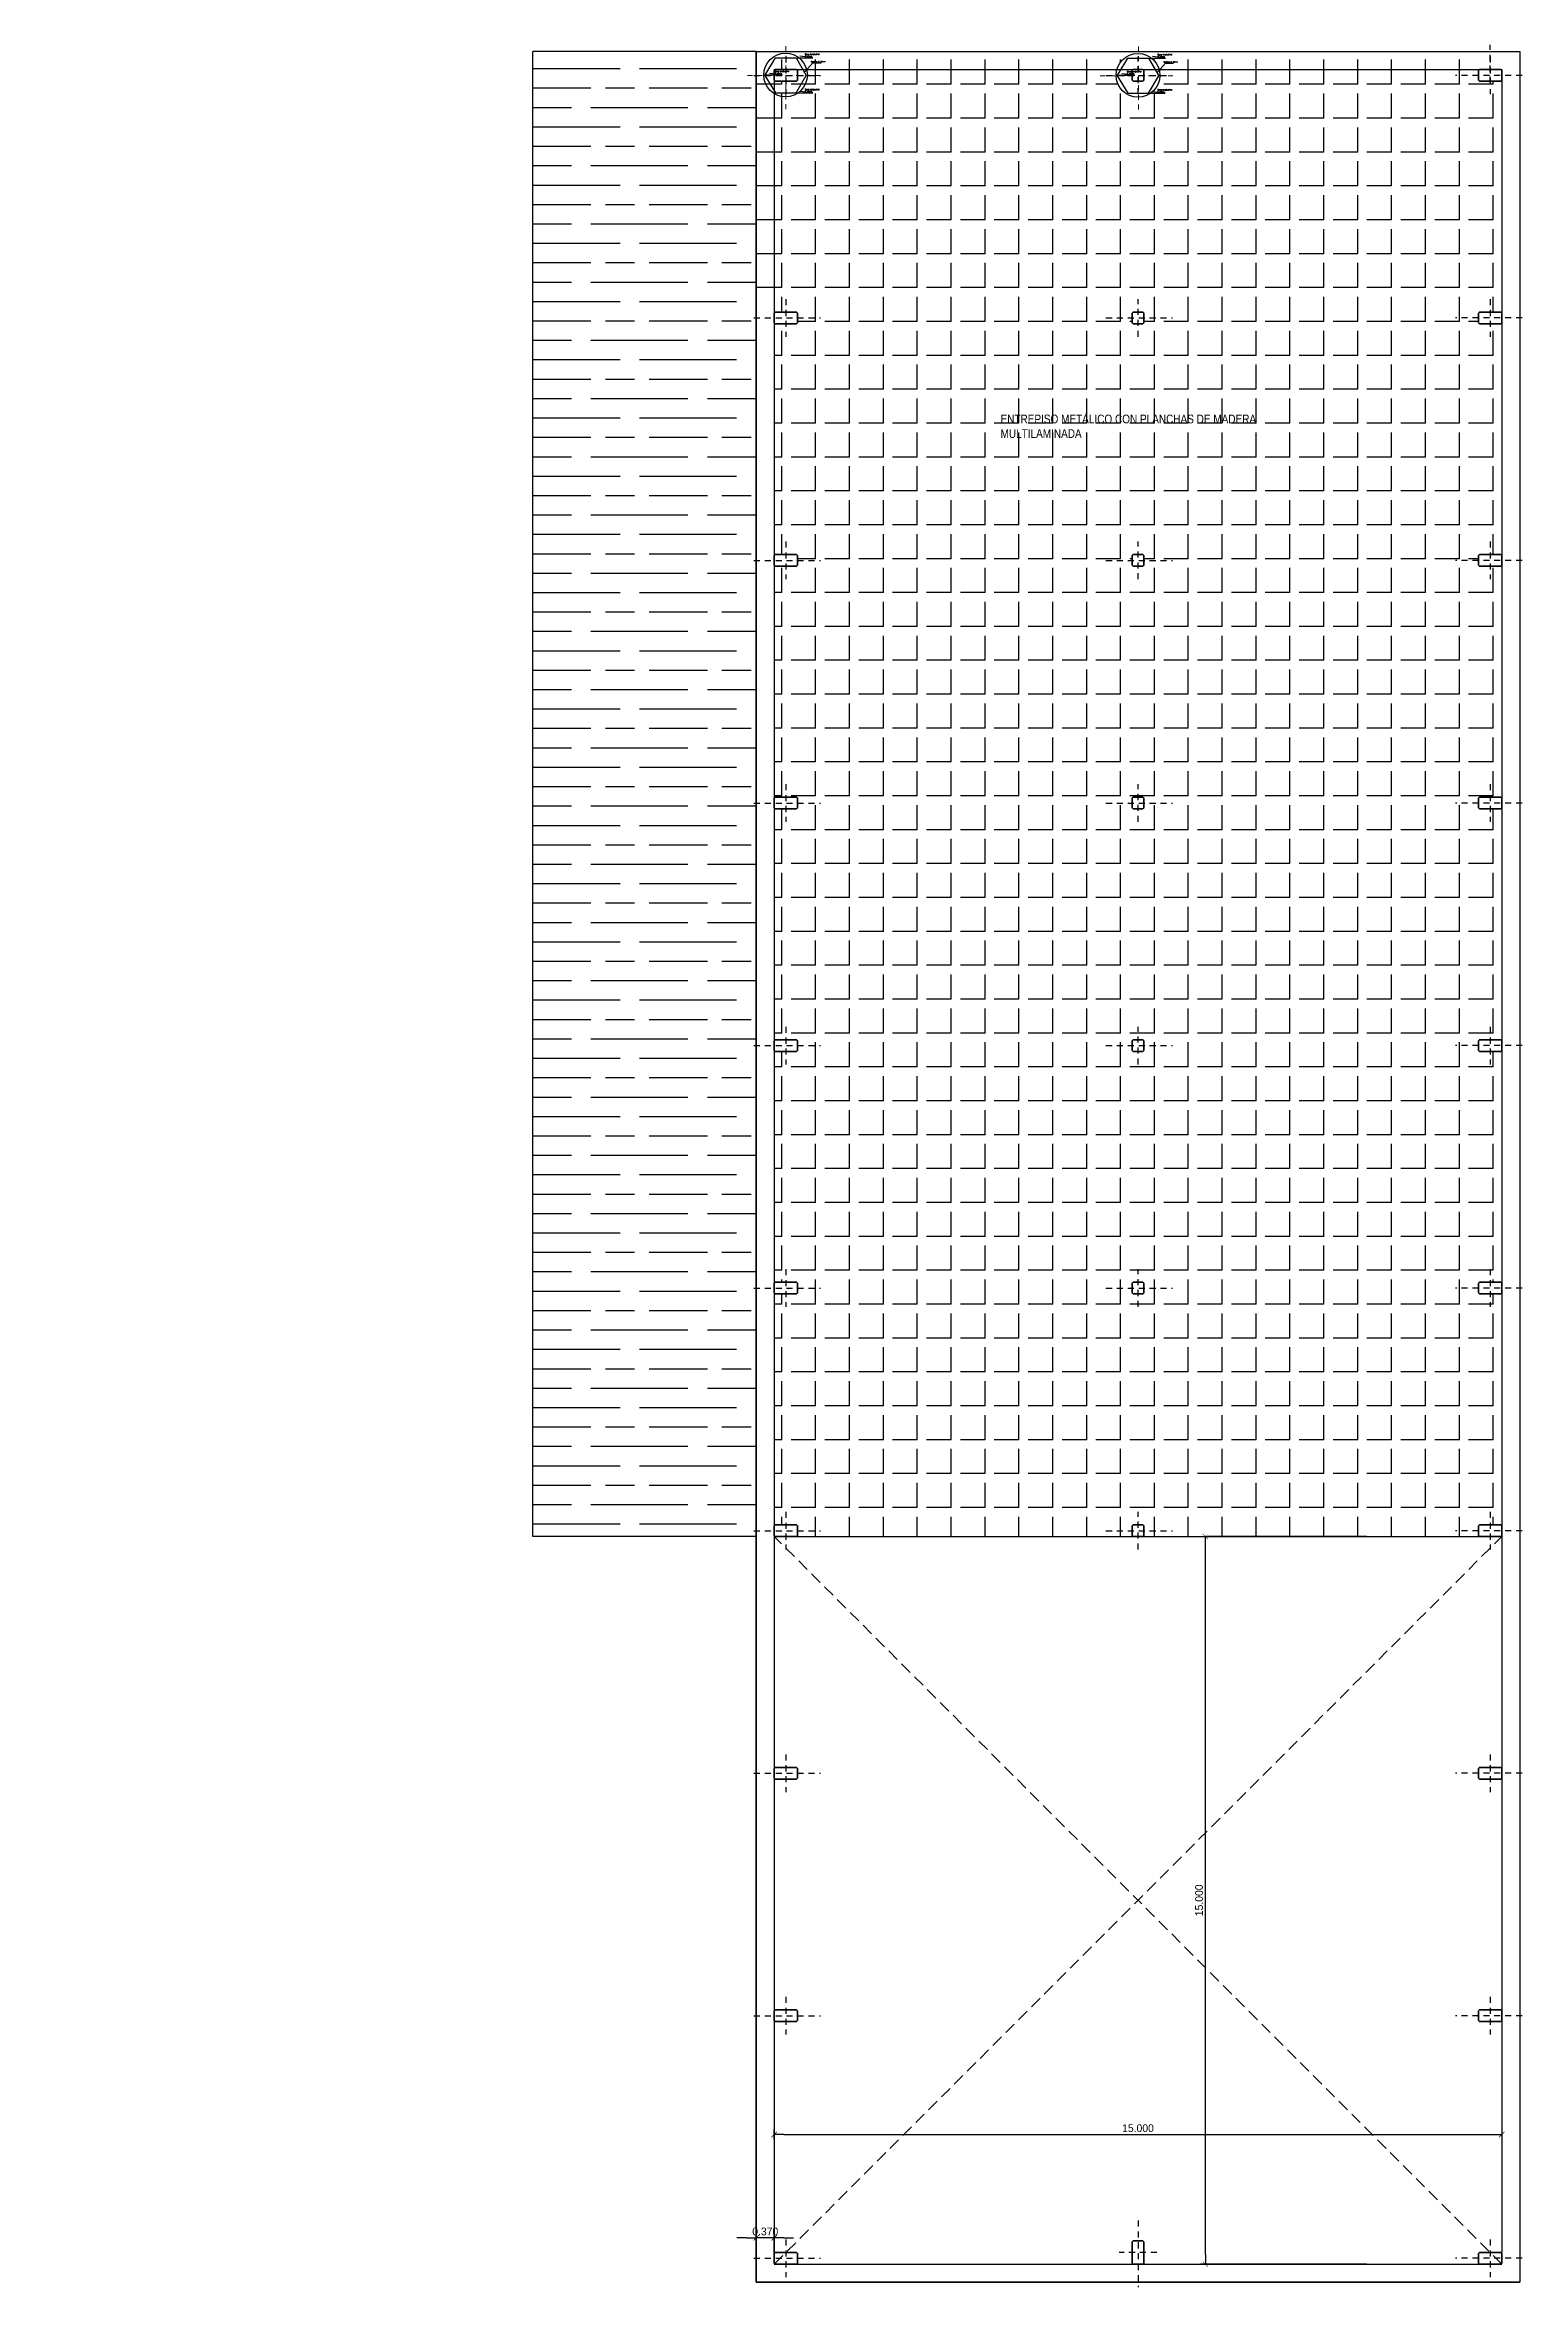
# Model space of a CAD drawing. Header units: millimetres. Extents: x -20 to 118, y -57 to 37.
# Drawn here: x 15.54 to 46, y -37.73 to 8.5 of the extents above; entities that cross this region are included whole.
import ezdxf

# ---------------------------------------------------------------- set-up
doc = ezdxf.new("R2010")
doc.units = ezdxf.units.MM
for name, pattern in [('DASHDOT2', [12.7, 6.35, -3.175, 0, -3.175]), ('ES00-PB-CAJA EDIFICADA$0$HIDDEN2', [0.1875, 0.125, -0.0625]), ('HIDDEN', [0.375, 0.25, -0.125])]:
    doc.linetypes.add(name, pattern=pattern)
doc.layers.get('0').update_dxf_attribs({"linetype": 'CONTINUOUS'})
doc.layers.get('Defpoints').update_dxf_attribs({"linetype": 'CONTINUOUS'})
doc.layers.add('0.18', color=253, linetype='CONTINUOUS', lineweight=18)
doc.layers.add('TEXTO', color=7, linetype='CONTINUOUS', lineweight=25)
doc.layers.add('diagonales', color=1, linetype='DASHDOT2')
doc.styles.add('ROMANS', font='romans')
doc.dimstyles.new('CABREADAS', dxfattribs={"dimtxt": 0.16, "dimasz": 0.2, "dimexe": 0, "dimexo": 0.05, "dimgap": 0.05, "dimtad": 1, "dimdec": 3, "dimzin": 0, "dimdsep": 46, "dimtxsty": 'Standard', "dimblk": 'COTA_N', "dimcen": 0.1, "dimclrd": 256, "dimclrt": 256, "dimadec": 0, "dimazin": 0, "dimtfac": 1, "dimtdec": 3, "dimtix": 1, "dimtmove": 2, "dimatfit": 3, "dimldrblk": 'COTA_N', "dimfxl": 0, "dimtolj": 1, "dimtzin": 0, "dimarcsym": 0})
doc.dimstyles.get("Standard").update_dxf_attribs({"dimtxt": 0.18, "dimasz": 0.18, "dimexe": 0.18, "dimexo": 0.0625, "dimgap": 0.09, "dimtad": 0, "dimtih": 1, "dimtoh": 1, "dimdec": 4, "dimzin": 0, "dimdsep": 46, "dimtxsty": 'Standard', "dimcen": 0.09, "dimadec": 0, "dimazin": 0, "dimtfac": 1, "dimtdec": 4, "dimtofl": 0, "dimtmove": 0, "dimatfit": 3, "dimfxl": 1, "dimtolj": 1, "dimtzin": 0, "dimarcsym": 0})
pattern_1 = [(0, (-248.579, 185.9735), (0, 6.985), [5.08, -1.905]), (90, (-248.579, 185.9735), (-6.985, 4e-16), [5.08, -1.905])]

# ---------------------------------------------------------------- blocks, each defined once
blk = doc.blocks.new('COTA_N')
for p, q in [((-1, 0), (0, 0)), ((0, 0.5), (0, -0.5))]:
    blk.add_line(p, q)
at = {"const_width": 0.065}
blk.add_lwpolyline([(0.14, 0.14), (0.28, 0.28), (0, 0), (-0.14, -0.14), (-0.28, -0.28)], dxfattribs=at)
blk = doc.blocks.new('*D209')
at = {"lineweight": -2, "transparency": 16777216}
for p, q in [((30.009, -36.709), (29.809, -36.709)), ((30.579, -36.709), (30.209, -36.709)), ((30.779, -36.709), (30.979, -36.709))]:
    blk.add_line(p, q, dxfattribs=at)
at = {"color": 0, "lineweight": -2, "transparency": 16777216}
for p, q in [((30.209, -37.082), (30.209, -36.709)), ((30.579, -37.082), (30.579, -36.709))]:
    blk.add_line(p, q, dxfattribs=at)
at = {"layer": 'Defpoints', "color": 0, "transparency": 16777216}
for p in [(30.209, -36.709), (30.209, -37.132), (30.579, -37.132)]:
    blk.add_point(p, dxfattribs=at)
at = {"lineweight": -2, "transparency": 16777216, "xscale": 0.2, "yscale": 0.2, "zscale": 0.2}
blk.add_blockref('COTA_N', (30.209, -36.709), dxfattribs=at)
at = {"lineweight": -2, "transparency": 16777216, "xscale": 0.2, "yscale": 0.2, "zscale": 0.2, "rotation": 180}
blk.add_blockref('COTA_N', (30.579, -36.709), dxfattribs=at)
at = {"transparency": 16777216, "insert": (30.394, -36.579), "char_height": 0.16, "attachment_point": 5}
blk.add_mtext('\\A1;0.370', dxfattribs=at)
blk = doc.blocks.new('*D357')
at = {"color": 0, "lineweight": -2, "transparency": 16777216}
for p, q in [((30.579, -34.022), (30.579, -34.58)), ((45.579, -34.022), (45.579, -34.58))]:
    blk.add_line(p, q, dxfattribs=at)
at = {"lineweight": -2, "transparency": 16777216}
blk.add_line((30.779, -34.58), (45.379, -34.58), dxfattribs=at)
at = {"layer": 'Defpoints', "color": 0, "transparency": 16777216}
for p in [(30.579, -33.972), (45.579, -33.972), (45.579, -34.58)]:
    blk.add_point(p, dxfattribs=at)
at = {"lineweight": -2, "transparency": 16777216, "xscale": 0.2, "yscale": 0.2, "zscale": 0.2, "rotation": 180}
blk.add_blockref('COTA_N', (30.579, -34.58), dxfattribs=at)
at = {"lineweight": -2, "transparency": 16777216, "xscale": 0.2, "yscale": 0.2, "zscale": 0.2}
blk.add_blockref('COTA_N', (45.579, -34.58), dxfattribs=at)
at = {"transparency": 16777216, "insert": (38.079, -34.45), "char_height": 0.16, "attachment_point": 5}
blk.add_mtext('\\A1;15.000', dxfattribs=at)
blk = doc.blocks.new('*D358')
at = {"color": 0, "lineweight": -2, "transparency": 16777216}
for p, q in [((42.791, -22.252), (39.468, -22.252)), ((42.791, -37.252), (39.468, -37.252))]:
    blk.add_line(p, q, dxfattribs=at)
at = {"lineweight": -2, "transparency": 16777216}
blk.add_line((39.468, -37.052), (39.468, -22.452), dxfattribs=at)
at = {"layer": 'Defpoints', "color": 0, "transparency": 16777216}
for p in [(39.468, -22.252), (42.841, -22.252), (42.841, -37.252)]:
    blk.add_point(p, dxfattribs=at)
at = {"lineweight": -2, "transparency": 16777216, "xscale": 0.2, "yscale": 0.2, "zscale": 0.2}
for p, rotation in [((39.468, -22.252), 90), ((39.468, -37.252), 270)]:
    blk.add_blockref('COTA_N', p, dxfattribs=dict(at, rotation=rotation))
at = {"transparency": 16777216, "insert": (39.338, -29.752), "char_height": 0.16, "attachment_point": 5, "rotation": 90}
blk.add_mtext('\\A1;15.000', dxfattribs=at)

msp = doc.modelspace()

# ---------------------------------------------------------------- hatches: boundary and pattern name
h = msp.add_hatch()
h.set_pattern_fill('GOST_WOOD', color=256, scale=0.2, angle=90)
h.paths.add_polyline_path([(30.2093, 8.3583), (25.602, 8.3583), (25.602, -22.2517), (30.2093, -22.2517)])
h = msp.add_hatch()
h.set_pattern_fill('ANGLE', color=256, scale=0.1, angle=90)
h.set_pattern_definition([(90, (0, 0), (-0.6985, 4e-17), [0.508, -0.1905]), (180, (0, 0), (-9e-17, -0.6985), [0.508, -0.1905])])
h.paths.add_polyline_path([(45.5793, -2.2517), (45.0993, -2.2517), (45.0993, -2.0117), (45.5793, -2.0117), (45.5793, 2.7483), (45.0993, 2.7483), (45.0993, 2.9883), (45.5793, 2.9883), (45.5793, 7.7483), (45.0993, 7.7483), (45.0993, 7.9883), (45.3393, 7.9883), (45.3393, 8.3583), (38.0862, 8.3583), (38.0862, 8.3182, -0.4142042), (38.5292, 7.8613), (38.7742, 7.8613), (38.7935, 7.8683), (38.5293, 7.8683, -1), (37.6293, 7.8683), (37.4191, 7.8683), (37.2983, 7.8613), (37.6293, 7.8613, -0.4187394), (38.0793, 8.3183), (30.2093, 8.3583), (30.2093, 2.8683), (30.5793, 2.8683), (30.5793, 2.9683), (30.5793, 7.5435), (30.3831, 7.8683), (30.6018, 8.2303), (30.8233, 8.2302, 1.0001271), (30.8153, 8.2302, 0.9998729), (30.8233, 8.2302), (30.6018, 8.2303), (30.3831, 7.8683), (30.5793, 7.5435), (30.5793, 2.9883), (31.0593, 2.9883), (31.0593, 2.7483), (30.5793, 2.7483), (30.5793, -2.0117), (31.0593, -2.0117), (31.0593, -2.2517), (30.5793, -2.2517), (30.5793, -7.0117), (31.0593, -7.0117), (31.0593, -7.2517), (30.5793, -7.2517), (30.5793, -12.0117), (31.0593, -12.0117), (31.0593, -12.2517), (30.5793, -12.2517), (30.5793, -17.0117), (31.0593, -17.0117), (31.0593, -17.2517), (30.5793, -17.2517), (30.5793, -22.0117), (31.0593, -22.0117), (31.0593, -22.2517), (37.9593, -22.2517), (37.9593, -22.0117), (38.1993, -22.0117), (38.1993, -22.2517), (45.0993, -22.2517), (45.0993, -22.0117), (45.5793, -22.0117), (45.5793, -17.2517), (45.0993, -17.2517), (45.0993, -17.0117), (45.5793, -17.0117), (45.5793, -12.2517), (45.0993, -12.2517), (45.0993, -12.0117), (45.5793, -12.0117), (45.5793, -7.2517), (45.0993, -7.2517), (45.0993, -7.0117), (45.5793, -7.0117)])
h.paths.add_polyline_path([(37.9593, -2.0117), (38.1993, -2.0117), (38.1993, -2.2517), (37.9593, -2.2517)], flags=16)
h.paths.add_polyline_path([(37.9593, -7.0117), (38.1993, -7.0117), (38.1993, -7.2517), (37.9593, -7.2517)], flags=16)
h.paths.add_polyline_path([(37.9593, 2.7483), (37.9593, 2.9883), (38.1993, 2.9883), (38.1993, 2.7483)], flags=16)
h.paths.add_polyline_path([(38.1993, -12.0117), (38.1993, -12.2517), (37.9593, -12.2517), (37.9593, -12.0117)], flags=16)
h.paths.add_polyline_path([(31.2366, 7.8662, -3.7125937), (31.2366, 7.8703), (31.0281, 8.2301), (31.2383, 7.8683)], flags=16)
h.paths.add_polyline_path([(30.5793, 7.7483), (30.5793, 7.9883), (31.0593, 7.9883), (31.0593, 7.7483)], flags=16)
h.paths.add_polyline_path([(38.1993, -17.0117), (38.1993, -17.2517), (37.9593, -17.2517), (37.9593, -17.0117)], flags=16)
h = msp.add_hatch()
h.set_pattern_fill('ANGLE', color=256)
h.set_pattern_definition(pattern_1)
h.paths.add_polyline_path([(16.0208, 6.9391), (16.0208, 7.1791), (15.5408, 7.1791), (15.5408, 6.9391)])
h = msp.add_hatch()
h.set_pattern_fill('ANGLE', color=256)
h.set_pattern_definition([(0, (-263.219, 185.9735), (0, 6.985), [5.08, -1.905]), (90, (-263.219, 185.9735), (-6.985, 4e-16), [5.08, -1.905])])
h.paths.add_polyline_path([(30.6608, 6.9391), (30.6608, 7.1791), (30.1808, 7.1791), (30.1808, 6.9391)])
h = msp.add_hatch()
h.set_pattern_fill('ANGLE', color=256)
h.set_pattern_definition(pattern_1)
h.paths.add_polyline_path([(45.3008, 6.9391), (45.3008, 7.1791), (44.8208, 7.1791), (44.8208, 6.9391)])
at = {"layer": '0.18'}
h = msp.add_hatch(color=256, dxfattribs=at)
edge = h.paths.add_edge_path()
edge.add_arc((30.8193, 8.2302), 0.004, 0, 360)
h = msp.add_hatch(color=256, dxfattribs=at)
edge = h.paths.add_edge_path()
edge.add_arc((31.2331, 7.8683), 0.004, 0, 360)
h = msp.add_hatch(color=256, dxfattribs=at)
edge = h.paths.add_edge_path()
edge.add_arc((38.0862, 8.2233), 0.004, 0, 360)
h = msp.add_hatch(color=256, dxfattribs=at)
edge = h.paths.add_edge_path()
edge.add_arc((38.5001, 7.8613), 0.004, 0, 360)

# ---------------------------------------------------------------- linework, layer by layer
for p, q in [((25.602, -22.2517), (25.602, 8.3583)), ((30.2093, 8.3583), (25.602, 8.3583)), ((30.2093, 8.3583), (30.2093, -37.6217)), ((30.2093, 8.3583), (45.9493, 8.3583)), ((45.9493, 8.3583), (45.9493, -37.6217)), ((30.5793, 7.9883), (30.5793, -37.0117)), ((30.5793, 7.9883), (45.5793, 7.9883)), ((30.6018, 8.2303), (31.0281, 8.2301)), ((37.8688, 8.2233), (38.2951, 8.2232)), ((45.5793, 7.9883), (45.5793, -37.0117)), ((30.6018, 7.5063), (31.0281, 7.5064)), ((37.8688, 7.4993), (38.2951, 7.4994)), ((30.2093, -22.2517), (25.602, -22.2517)), ((30.8193, -22.2517), (45.3393, -22.2517)), ((30.5793, -37.2517), (45.5793, -37.2517)), ((30.2093, -37.6217), (45.9493, -37.6217))]:
    msp.add_line(p, q)
at = {"color": 1, "linetype": 'HIDDEN', "lineweight": 15, "ltscale": 0.08}
for p, q in [((30.8193, 8.4719), (30.8193, 7.1567)), ((38.0862, 8.4649), (38.0862, 7.1498)), ((30.0313, 7.8683), (31.5073, 7.8683)), ((37.2983, 7.8613), (38.7742, 7.8613))]:
    msp.add_line(p, q, dxfattribs=at)
at = {"linetype": 'ES00-PB-CAJA EDIFICADA$0$HIDDEN2'}
for p, q in [((45.3393, 7.7195), (45.3393, 8.497)), ((30.1591, 7.8683), (31.5335, 7.8683)), ((30.8193, 8.257), (30.8193, 7.4795)), ((37.4191, 7.8683), (38.7935, 7.8683)), ((38.0793, 7.4795), (38.0793, 8.257)), ((45.9994, 7.8683), (44.6251, 7.8683)), ((45.3393, 8.257), (45.3393, 7.4795)), ((30.8193, 3.257), (30.8193, 2.4795)), ((38.0793, 2.4795), (38.0793, 3.257)), ((45.3393, 3.257), (45.3393, 2.4795)), ((30.1591, 2.8683), (31.5335, 2.8683)), ((37.4191, 2.8683), (38.7935, 2.8683)), ((45.9994, 2.8683), (44.6251, 2.8683)), ((30.8193, -1.743), (30.8193, -2.5205)), ((38.0793, -2.5205), (38.0793, -1.743)), ((45.3393, -1.743), (45.3393, -2.5205)), ((30.1591, -2.1317), (31.5335, -2.1317)), ((37.4191, -2.1317), (38.7935, -2.1317)), ((45.9994, -2.1317), (44.6251, -2.1317)), ((30.8193, -6.743), (30.8193, -7.5205)), ((38.0793, -7.5205), (38.0793, -6.743)), ((45.3393, -6.743), (45.3393, -7.5205)), ((30.1591, -7.1317), (31.5335, -7.1317)), ((37.4191, -7.1317), (38.7935, -7.1317)), ((45.9994, -7.1317), (44.6251, -7.1317)), ((30.8193, -11.743), (30.8193, -12.5205)), ((38.0793, -12.5205), (38.0793, -11.743)), ((45.3393, -11.743), (45.3393, -12.5205)), ((30.1591, -12.1317), (31.5335, -12.1317)), ((37.4191, -12.1317), (38.7935, -12.1317)), ((45.9994, -12.1317), (44.6251, -12.1317)), ((30.8193, -16.743), (30.8193, -17.5205)), ((38.0793, -17.5205), (38.0793, -16.743)), ((45.3393, -16.743), (45.3393, -17.5205)), ((30.1591, -17.1317), (31.5335, -17.1317)), ((37.4191, -17.1317), (38.7935, -17.1317)), ((45.9994, -17.1317), (44.6251, -17.1317)), ((30.1591, -22.1317), (31.5335, -22.1317)), ((30.8193, -21.743), (30.8193, -22.5205)), ((37.4191, -22.1317), (38.7935, -22.1317)), ((38.0793, -22.5205), (38.0793, -21.743)), ((45.9994, -22.1317), (44.6251, -22.1317)), ((45.3393, -21.743), (45.3393, -22.5205)), ((30.8193, -26.743), (30.8193, -27.5205)), ((45.3393, -26.743), (45.3393, -27.5205)), ((30.1591, -27.1317), (31.5335, -27.1317)), ((45.9994, -27.1317), (44.6251, -27.1317)), ((30.8193, -31.743), (30.8193, -32.5205)), ((45.3393, -31.743), (45.3393, -32.5205)), ((30.1591, -32.1317), (31.5335, -32.1317)), ((45.9994, -32.1317), (44.6251, -32.1317)), ((38.0793, -36.3516), (38.0793, -37.7259)), ((30.8193, -36.743), (30.8193, -37.5205)), ((45.3393, -36.743), (45.3393, -37.5205)), ((30.1591, -37.1317), (31.5335, -37.1317)), ((38.4681, -37.0117), (37.6905, -37.0117)), ((45.9994, -37.1317), (44.6251, -37.1317))]:
    msp.add_line(p, q, dxfattribs=at)
at = {"ltscale": 0.08}
for p, q in [((30.3831, 7.8683), (30.6018, 8.2303)), ((30.3831, 7.8683), (30.6018, 7.5063)), ((31.0281, 8.2301), (31.2383, 7.8683)), ((31.0281, 7.5064), (31.2383, 7.8683)), ((37.6501, 7.8613), (37.8688, 8.2233)), ((37.6501, 7.8613), (37.8688, 7.4993)), ((38.2951, 8.2232), (38.5053, 7.8613)), ((38.2951, 7.4994), (38.5053, 7.8613))]:
    msp.add_line(p, q, dxfattribs=at)
at = {"linetype": 'HIDDEN'}
for p, q in [((45.5793, -37.2517), (30.5793, -22.2517)), ((30.5793, -37.2517), (45.5793, -22.2517))]:
    msp.add_line(p, q, dxfattribs=at)
at = {"color": 3}
msp.add_lwpolyline([(30.2093, 8.3583), (45.9493, 8.3583), (45.9493, -37.6217), (30.2093, -37.6217)], close=True, dxfattribs=at)
at = {"lineweight": 50}
for points in [[(30.5993, 7.9883), (31.0393, 7.9883), (31.0593, 7.9683), (31.0593, 7.7683), (31.0393, 7.7483), (30.5993, 7.7483), (30.5793, 7.7683), (30.5793, 7.9683)], [(37.9793, 7.7483), (38.1793, 7.7483), (38.1993, 7.7683), (38.1993, 7.9683), (38.1793, 7.9883), (37.9793, 7.9883), (37.9593, 7.9683), (37.9593, 7.7683)], [(45.5593, 7.9883), (45.1193, 7.9883), (45.0993, 7.9683), (45.0993, 7.7683), (45.1193, 7.7483), (45.5593, 7.7483), (45.5793, 7.7683), (45.5793, 7.9683)], [(30.5993, 2.9883), (31.0393, 2.9883), (31.0593, 2.9683), (31.0593, 2.7683), (31.0393, 2.7483), (30.5993, 2.7483), (30.5793, 2.7683), (30.5793, 2.9683)], [(37.9793, 2.7483), (38.1793, 2.7483), (38.1993, 2.7683), (38.1993, 2.9683), (38.1793, 2.9883), (37.9793, 2.9883), (37.9593, 2.9683), (37.9593, 2.7683)], [(45.5593, 2.9883), (45.1193, 2.9883), (45.0993, 2.9683), (45.0993, 2.7683), (45.1193, 2.7483), (45.5593, 2.7483), (45.5793, 2.7683), (45.5793, 2.9683)], [(30.5993, -2.0117), (31.0393, -2.0117), (31.0593, -2.0317), (31.0593, -2.2317), (31.0393, -2.2517), (30.5993, -2.2517), (30.5793, -2.2317), (30.5793, -2.0317)], [(37.9793, -2.2517), (38.1793, -2.2517), (38.1993, -2.2317), (38.1993, -2.0317), (38.1793, -2.0117), (37.9793, -2.0117), (37.9593, -2.0317), (37.9593, -2.2317)], [(45.5593, -2.0117), (45.1193, -2.0117), (45.0993, -2.0317), (45.0993, -2.2317), (45.1193, -2.2517), (45.5593, -2.2517), (45.5793, -2.2317), (45.5793, -2.0317)], [(30.5993, -7.0117), (31.0393, -7.0117), (31.0593, -7.0317), (31.0593, -7.2317), (31.0393, -7.2517), (30.5993, -7.2517), (30.5793, -7.2317), (30.5793, -7.0317)], [(37.9793, -7.2517), (38.1793, -7.2517), (38.1993, -7.2317), (38.1993, -7.0317), (38.1793, -7.0117), (37.9793, -7.0117), (37.9593, -7.0317), (37.9593, -7.2317)], [(45.5593, -7.0117), (45.1193, -7.0117), (45.0993, -7.0317), (45.0993, -7.2317), (45.1193, -7.2517), (45.5593, -7.2517), (45.5793, -7.2317), (45.5793, -7.0317)], [(30.5993, -12.0117), (31.0393, -12.0117), (31.0593, -12.0317), (31.0593, -12.2317), (31.0393, -12.2517), (30.5993, -12.2517), (30.5793, -12.2317), (30.5793, -12.0317)], [(37.9793, -12.2517), (38.1793, -12.2517), (38.1993, -12.2317), (38.1993, -12.0317), (38.1793, -12.0117), (37.9793, -12.0117), (37.9593, -12.0317), (37.9593, -12.2317)], [(45.5593, -12.0117), (45.1193, -12.0117), (45.0993, -12.0317), (45.0993, -12.2317), (45.1193, -12.2517), (45.5593, -12.2517), (45.5793, -12.2317), (45.5793, -12.0317)], [(30.5993, -17.0117), (31.0393, -17.0117), (31.0593, -17.0317), (31.0593, -17.2317), (31.0393, -17.2517), (30.5993, -17.2517), (30.5793, -17.2317), (30.5793, -17.0317)], [(37.9793, -17.2517), (38.1793, -17.2517), (38.1993, -17.2317), (38.1993, -17.0317), (38.1793, -17.0117), (37.9793, -17.0117), (37.9593, -17.0317), (37.9593, -17.2317)], [(45.5593, -17.0117), (45.1193, -17.0117), (45.0993, -17.0317), (45.0993, -17.2317), (45.1193, -17.2517), (45.5593, -17.2517), (45.5793, -17.2317), (45.5793, -17.0317)], [(30.5993, -22.0117), (31.0393, -22.0117), (31.0593, -22.0317), (31.0593, -22.2317), (31.0393, -22.2517), (30.5993, -22.2517), (30.5793, -22.2317), (30.5793, -22.0317)], [(37.9793, -22.2517), (38.1793, -22.2517), (38.1993, -22.2317), (38.1993, -22.0317), (38.1793, -22.0117), (37.9793, -22.0117), (37.9593, -22.0317), (37.9593, -22.2317)], [(45.5593, -22.0117), (45.1193, -22.0117), (45.0993, -22.0317), (45.0993, -22.2317), (45.1193, -22.2517), (45.5593, -22.2517), (45.5793, -22.2317), (45.5793, -22.0317)], [(30.5993, -27.0117), (31.0393, -27.0117), (31.0593, -27.0317), (31.0593, -27.2317), (31.0393, -27.2517), (30.5993, -27.2517), (30.5793, -27.2317), (30.5793, -27.0317)], [(45.5593, -27.0117), (45.1193, -27.0117), (45.0993, -27.0317), (45.0993, -27.2317), (45.1193, -27.2517), (45.5593, -27.2517), (45.5793, -27.2317), (45.5793, -27.0317)], [(30.5993, -32.0117), (31.0393, -32.0117), (31.0593, -32.0317), (31.0593, -32.2317), (31.0393, -32.2517), (30.5993, -32.2517), (30.5793, -32.2317), (30.5793, -32.0317)], [(45.5593, -32.0117), (45.1193, -32.0117), (45.0993, -32.0317), (45.0993, -32.2317), (45.1193, -32.2517), (45.5593, -32.2517), (45.5793, -32.2317), (45.5793, -32.0317)], [(38.1993, -36.7917), (38.1993, -37.2317), (38.1793, -37.2517), (37.9793, -37.2517), (37.9593, -37.2317), (37.9593, -36.7917), (37.9793, -36.7717), (38.1793, -36.7717)], [(30.5993, -37.0117), (31.0393, -37.0117), (31.0593, -37.0317), (31.0593, -37.2317), (31.0393, -37.2517), (30.5993, -37.2517), (30.5793, -37.2317), (30.5793, -37.0317)], [(45.5593, -37.0117), (45.1193, -37.0117), (45.0993, -37.0317), (45.0993, -37.2317), (45.1193, -37.2517), (45.5593, -37.2517), (45.5793, -37.2317), (45.5793, -37.0317)]]:
    msp.add_lwpolyline(points, close=True, dxfattribs=at)
for centre in [(30.8123, 7.8752), (38.0793, 7.8683)]:
    msp.add_circle(centre, 0.45)
at = {"layer": '0.18'}
for centre in [(30.8193, 8.2302), (31.2331, 7.8683), (38.0862, 8.2233), (38.5001, 7.8613)]:
    msp.add_circle(centre, 0.004, dxfattribs=at)

# ---------------------------------------------------------------- texts
at = {"layer": 'diagonales', "color": 2, "char_height": 0.025, "attachment_point": 4, "style": 'ROMANS'}
for s, insert, width in [('Barra longitudinal %%C 12mm', (30.587, 7.9314), 0.338839), ('Barra longitudinal %%C 12mm', (31.2153, 8.2826), 0.338839), ('Estribos %%C 10mm', (31.3373, 8.1511), 0.331007), ('Barra longitudinal %%C 12mm', (37.854, 7.9245), 0.338839), ('Barra longitudinal %%C 12mm', (38.4823, 8.2757), 0.338839), ('Estribos %%C 10mm', (38.6043, 8.1441), 0.331007), ('Barra longitudinal %%C 12mm', (31.2134, 7.5566), 0.338839), ('Barra longitudinal %%C 12mm', (38.4804, 7.5497), 0.338839)]:
    msp.add_mtext(s, dxfattribs=dict(at, insert=insert, width=width))
at = {"layer": 'TEXTO', "insert": (35.2448, 0.6331), "char_height": 0.18, "width": 6.311365, "attachment_point": 4}
msp.add_mtext('\\A1;{\\fArial Narrow|b0|i0|c0|p34;ENTREPISO METÁLICO CON PLANCHAS DE MADERA MULTILAMINADA}', dxfattribs=at)

# ---------------------------------------------------------------- dimensions: what is measured, and where the dimension line sits
dim = msp.add_linear_dim(base=(39.4681, -22.2517), p1=(42.841, -37.2517), p2=(42.841, -22.2517), angle=90, dimstyle='CABREADAS', override={"dimfxl": 1.25})
dim.commit()
dim.dimension.update_dxf_attribs({"geometry": '*D358', "text_midpoint": (39.3381, -29.7517)})
for base, p1, p2, picture, middle in [((45.5793, -34.5805), (30.5793, -33.9723), (45.5793, -33.9723), '*D357', (38.0793, -34.4505)), ((30.2093, -36.7094), (30.5793, -37.1317), (30.2093, -37.1317), '*D209', (30.3943, -36.5794))]:
    dim = msp.add_linear_dim(base=base, p1=p1, p2=p2, dimstyle='CABREADAS', override={"dimfxl": 1.25})
    dim.commit()
    dim.dimension.update_dxf_attribs({"geometry": picture, "text_midpoint": middle})

# ---------------------------------------------------------------- leaders
at = {"layer": 'diagonales', "linetype": 'Continuous', "annotation_type": 0, "has_hookline": 1, "hookline_direction": 0, "text_width": 0.3274}
for points in [[(30.4147, 7.8811), (30.7483, 7.8811), (30.4798, 7.9091)], [(31.043, 8.2323), (31.3767, 8.2323), (31.1082, 8.2603)], [(37.6816, 7.8741), (38.0153, 7.8741), (37.7468, 7.9022)], [(38.31, 8.2254), (38.6436, 8.2254), (38.3752, 8.2534)], [(31.041, 7.5062), (31.3747, 7.5062), (31.1062, 7.5343)], [(38.308, 7.4993), (38.6417, 7.4993), (38.3732, 7.5274)]]:
    msp.add_leader(points, dimstyle='Standard', override={"dimasz": 0.05}, dxfattribs=at)
at = {"layer": 'diagonales', "linetype": 'Continuous'}
for points in [[(31.213, 7.9388), (31.3783, 8.1279), (31.5451, 8.1279)], [(38.4799, 7.9319), (38.6452, 8.121), (38.8121, 8.121)]]:
    msp.add_leader(points, dimstyle='Standard', override={"dimasz": 0.05}, dxfattribs=at)

doc.saveas('drawing.dxf')
